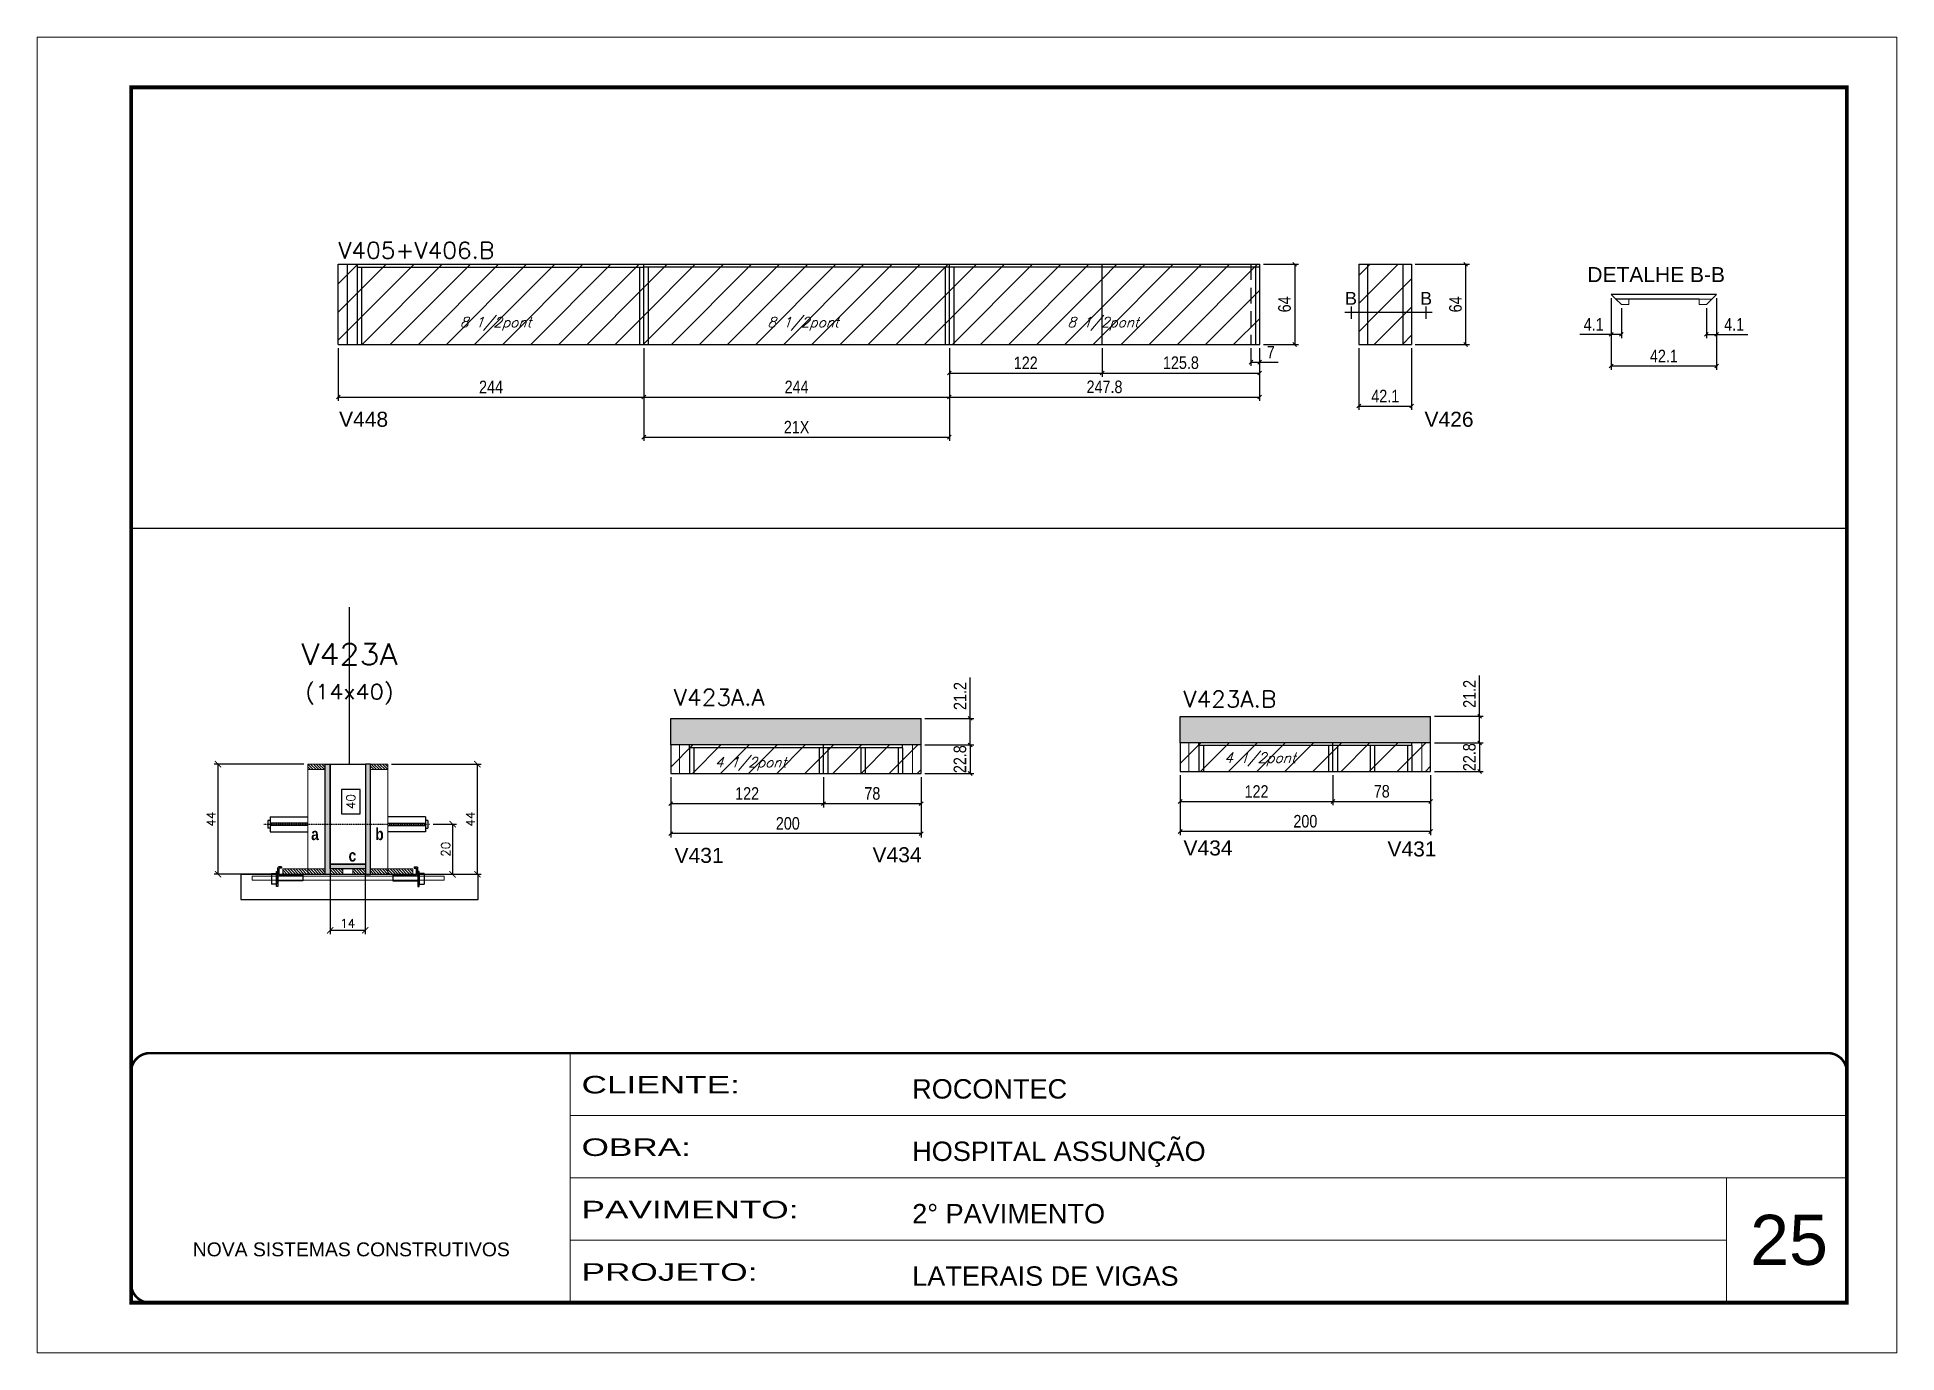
# Model space of a CAD drawing. Extents: x 137137 to 143418, y 10464 to 34486.
# Drawn here: x 137137 to 138622, y 26544 to 27594 of the extents above; entities that cross this region are included whole.
import ezdxf
from ezdxf.enums import TextEntityAlignment as Align

# ---------------------------------------------------------------- set-up
doc = ezdxf.new("R2010")
doc.units = 0
for name, pattern in [('CONTINUO', [0]), ('DASHED', [0.75, 0.5, -0.25]), ('HIDDEN', [0.375, 0.25, -0.125])]:
    doc.linetypes.add(name, pattern=pattern)
for name, color, linetype in [('5', 5, 'Continuous'), ('barrote', 251, 'Continuous'), ('COTA', 241, 'Continuous'), ('Cota Seção (2x)', 4, 'Continuous'), ('detalhes', 4, 'Continuous'), ('Painéis', 200, 'Continuous'), ('presilha', 1, 'Continuous'), ('Reaproveitamento', 251, 'Continuous'), ('SARR_2.2x7', 40, 'Continuous'), ('SARR_3.5x7', 81, 'Continuous'), ('TENSOR', 3, 'Continuous'), ('texto', 7, 'Continuous'), ('Texto de Titulo', 7, 'Continuous'), ('Texto Qtd Sarr', 242, 'Continuous')]:
    doc.layers.add(name, color=color, linetype=linetype)
for name, color, linetype, lineweight in [('CARIMBO', 255, 'Continuous', 9), ('CONCRETO', 251, 'Continuous', 25), ('Folhas', 255, 'Continuous', 9), ('Hachura', 251, 'Continuous', 9), ('Madeira', 126, 'Continuous', 18), ('Sarr 2.2x7', 40, 'Continuous', 9), ('SARRAFO DE PRESSAO', 251, 'DASHED', 9), ('SCO-___-LAJ', 2, 'Continuous', 0), ('Texto Seção', 7, 'Continuous', 15)]:
    doc.layers.add(name, color=color, linetype=linetype, lineweight=lineweight)
doc.styles.add('ARIAL', font='arial.ttf')
doc.styles.add('COTA TECNICA', font='techl___.ttf', dxfattribs={"height": 10})
doc.styles.add('REGUA-120', font='ROMANS.shx', dxfattribs={"height": 15})
doc.styles.add('Romans', font='romans.shx')
doc.styles.get("Standard").update_dxf_attribs({"font": 'arial.ttf'})
doc.styles.add('TECNICA', font='techb___.ttf', dxfattribs={"height": 10})
doc.styles.add('Tecnologia', font='')
doc.styles.get('Tecnologia').set_extended_font_data('Forgotten Futurist')
doc.dimstyles.new('Cota Seção (2x)', dxfattribs={"dimtxt": 7, "dimasz": 5, "dimexe": 3, "dimexo": 3, "dimgap": 2, "dimtad": 3, "dimdec": 1, "dimlfac": 0.5, "dimzin": 12, "dimdsep": 46, "dimtxsty": 'Romans', "dimblk": 'ARCHTICK', "dimcen": 0, "dimclrd": 4, "dimclre": 4, "dimclrt": 1, "dimadec": 1, "dimazin": 3, "dimtfac": 1, "dimtdec": 1, "dimtmove": 0, "dimatfit": 3, "dimldrblk": 'OBLIQUE', "dimfxl": 1, "dimtolj": 1, "dimtzin": 12, "dimarcsym": 0})
doc.dimstyles.new('Cota Seção interna', dxfattribs={"dimtxt": 7, "dimasz": 6, "dimexe": 0.18, "dimexo": 2, "dimgap": -4, "dimtad": 3, "dimdec": 1, "dimlfac": 0.5, "dimzin": 12, "dimdsep": 46, "dimtxsty": 'Romans', "dimblk": 'ARCHTICK', "dimcen": 0.09, "dimse1": 1, "dimse2": 1, "dimsd1": 1, "dimsd2": 1, "dimclrd": 180, "dimclre": 5, "dimclrt": 1, "dimadec": 0, "dimazin": 3, "dimtfac": 1, "dimtdec": 1, "dimtofl": 0, "dimtmove": 0, "dimatfit": 3, "dimldrblk": 'ARCHTICK', "dimfxl": 1, "dimtolj": 1, "dimtzin": 0, "dimarcsym": 0})
doc.dimstyles.new('PAINEL', dxfattribs={"dimtxt": 10, "dimasz": 3, "dimexe": 3, "dimexo": 3, "dimgap": 3, "dimtad": 1, "dimdec": 1, "dimzin": 12, "dimdsep": 46, "dimtxsty": 'COTA TECNICA', "dimblk1": 'OBLIQUE', "dimblk2": 'OBLIQUE', "dimsah": 1, "dimcen": 0.9, "dimclrd": 4, "dimclre": 4, "dimclrt": 240, "dimadec": 1, "dimazin": 3, "dimtfac": 1, "dimtdec": 1, "dimtmove": 0, "dimatfit": 3, "dimfxl": 1, "dimtolj": 1, "dimtzin": 12, "dimarcsym": 0})
pattern_1 = [(315, (160317.9558, 18696.541), (1.12253202, 1.12253202), [])]
pattern_2 = [(315, (160327.9558, 18696.541), (1.12253202, 1.12253202), [])]
pattern_3 = [(45, (-4768.5, -1148.575), (-11.2253202, 11.2253202), [])]
pattern_4 = [(50, (-4768.5, -1148.575), (5.46554007, -0.47817257), [0.5715, -6.2865]), (355, (-4768.5, -1148.575), (-1.05730264, 5.73170536), [0.4572, -5.02921753]), (100.4514447, (-4768.0445, -1148.615), (4.40823741, 5.25353256), [0.48570026, -5.34270734]), (46.1842, (-4768.5, -1147.051), (8.13237123, -1.26126984), [0.85725, -9.42975]), (96.6355576, (-4767.822, -1147.156), (7.122124, 7.42278374), [0.7285507, -8.01406824]), (351.184151, (-4768.5, -1147.051), (7.122124, 7.42278374), [0.685799, -7.54379196]), (21, (-4767.738, -1147.432), (4.54843174, -3.06795595), [0.5715, -6.2865]), (326, (-4767.738, -1147.432), (1.85406085, 5.52563898), [0.4572, -5.0292]), (71.451445, (-4767.359, -1147.688), (6.40249258, 2.45768307), [0.48570026, -5.34269813]), (37.5, (-4768.5, -1148.5751), (0.092658098, 2.536651166), [0, -4.96824, 0, -5.1054, 0, -5.04825]), (7.5, (-4768.5, -1148.575), (2.004589875, 3.005417245), [0, -2.91084, 0, -4.85394, 0, -1.92405]), (327.5, (-4770.1993, -1148.5751), (4.067717855, -0.17186232), [0, -1.905, 0, -5.9436, 0, -7.8867]), (317.5, (-4770.9613, -1148.575), (4.44387544, 0.76279473), [0, -2.4765, 0, -3.94716, 0, -5.6007])]

msp = doc.modelspace()

# ---------------------------------------------------------------- texts
at = {"layer": '5', "color": 7, "linetype": 'Continuous'}
msp.add_text('DETALHE B-B', height=12, rotation=359.99996, dxfattribs=at).set_placement((138375.18, 27398.87))
at = {"layer": '5', "linetype": 'Continuous'}
for s, p in [('V448', (137378.38, 27283.4)), ('V426', (138245.15, 27283.4)), ('V434', (138052.69, 26941.27)), ('V431', (137646.26, 26935.33)), ('V434', (137804.37, 26935.84)), ('V431', (138215.57, 26940.46))]:
    msp.add_text(s, height=12, rotation=0.00004, dxfattribs=at).set_placement(p)
at = {"layer": 'CARIMBO', "style": 'ARIAL'}
msp.add_text('25', height=40, dxfattribs=at).set_placement((138505.15, 26614.47))
at = {"layer": 'detalhes', "color": 0, "linetype": 'Continuous', "style": 'ARIAL'}
for p in [(138186.43, 27385.9), (138246.41, 27385.9)]:
    msp.add_text('B', height=10.22, dxfattribs=at).set_placement(p, align=Align.MIDDLE_CENTER)
at = {"layer": 'detalhes', "style": 'TECNICA'}
for s, p in [('a', (137356.03, 26953.52)), ('b', (137407.27, 26953.51)), ('c', (137385.94, 26936.42))]:
    msp.add_text(s, height=9.6, dxfattribs=at).set_placement(p)
at = {"layer": 'texto', "color": 2, "char_height": 8, "attachment_point": 5, "style": 'Romans'}
for s, insert in [('{\\Q19;\\C256;8 1/2pont}', (137503.35, 27365.54)), ('{\\Q19;\\C256;8 1/2pont}', (137748.92, 27365.54)), ('{\\Q19;\\C256;8 1/2pont}', (137988.46, 27365.54)), ('{\\Q19;\\C256;4 1/2pont}', (137706.99, 27014.32)), ('{\\Q19;\\C256;4 1/2pont}', (138113.81, 27017.97))]:
    msp.add_mtext(s, dxfattribs=dict(at, insert=insert))
at = {"layer": 'Texto Seção', "style": 'REGUA-120', "width": 1.05}
for s, p in [('V405+V406.B', (137377.72, 27417.7)), ('V423A.A', (137645.71, 27060.94)), ('V423A.B', (138052.53, 27059.59))]:
    msp.add_text(s, height=13, dxfattribs=at).set_placement(p)

# ---------------------------------------------------------------- blocks, each defined once
blk = doc.blocks.new('9999999999')
at = {"color": 30, "linetype": 'CONTINUO'}
for p, q in [((98564.6, 34230.2), (98564.6, 34429.4)), ((98564.6, 34379.6), (99584, 34379.6)), ((98564.6, 34329.8), (99488, 34329.8)), ((99584, 34329.8), (99488, 34329.8)), ((99488, 34329.8), (99488, 34230.2)), ((98564.6, 34280), (99488, 34280))]:
    blk.add_line(p, q, dxfattribs=at)
at = {"color": 30, "linetype": 'CONTINUO', "const_width": 2}
blk.add_lwpolyline([(99584, 34230.2), (99584, 34414.4, 0.414214), (99569, 34429.4), (98229, 34429.4, 0.414214), (98214, 34414.4), (98214, 34245.2, 0.414214), (98229, 34230.2), (99584, 34230.2)], format="xyb", dxfattribs=at)
at = {"layer": 'Folhas'}
blk.add_lwpolyline([(98139, 34190.2), (99624, 34190.2), (99624, 35240.2), (98139, 35240.2)], close=True, dxfattribs=at)
at = {"layer": 'Folhas', "color": 30, "const_width": 3}
blk.add_lwpolyline([(98214, 34230.2), (99584, 34230.2), (99584, 35200.2), (98214, 35200.2)], close=True, dxfattribs=at)
at = {"color": 7, "linetype": 'Continuous', "ltscale": 5, "style": 'ARIAL'}
for s, height, p in [('ROCONTEC', 15.48, (98837.7, 34393.1)), ('HOSPITAL ASSUNÇÃO', 15.483, (98837.7, 34343.3)), ('2° PAVIMENTO', 15.483, (98837.7, 34293.5)), ('NOVA SISTEMAS CONSTRUTIVOS', 11.059, (98263.2, 34267.2)), ('LATERAIS DE VIGAS', 15.483, (98837.7, 34243.7))]:
    blk.add_text(s, height=height, dxfattribs=at).set_placement(p)
at = {"layer": 'Folhas', "color": 7, "style": 'Tecnologia', "width": 1.5}
for s, p in [('CLIENTE:', (98573.7, 34397.2)), ('OBRA:', (98573.7, 34347.3)), ('PAVIMENTO:', (98573.7, 34297.5)), ('PROJETO:', (98573.7, 34247.7))]:
    blk.add_text(s, height=14, dxfattribs=at).set_placement(p)
blk = doc.blocks.new('_Oblique')
at = {"color": 0, "linetype": 'ByBlock', "lineweight": -2}
blk.add_line((-0.5, -0.5), (0.5, 0.5), dxfattribs=at)
blk = doc.blocks.new('*D519')
at = {"layer": 'COTA', "color": 4, "lineweight": -2, "ltscale": 25, "transparency": 16777216}
for p, q in [((137377.7, 27346.1), (137377.7, 27304.1)), ((137621.7, 27346.1), (137621.7, 27304.1)), ((137377.7, 27307.1), (137621.7, 27307.1))]:
    blk.add_line(p, q, dxfattribs=at)
at = {"layer": 'Defpoints', "color": 0, "ltscale": 25, "transparency": 16777216}
for p in [(137377.7, 27349.1), (137621.7, 27349.1), (137621.7, 27307.1)]:
    blk.add_point(p, dxfattribs=at)
at = {"layer": 'COTA', "color": 4, "lineweight": -2, "ltscale": 25, "transparency": 16777216, "xscale": 3, "yscale": 3, "zscale": 3, "rotation": 180}
blk.add_blockref('_Oblique', (137377.7, 27307.1), dxfattribs=at)
at = {"layer": 'COTA', "color": 4, "lineweight": -2, "ltscale": 25, "transparency": 16777216, "xscale": 3, "yscale": 3, "zscale": 3}
blk.add_blockref('_Oblique', (137621.7, 27307.1), dxfattribs=at)
at = {"layer": 'COTA', "color": 240, "ltscale": 25, "transparency": 16777216, "insert": (137499.7, 27315.2), "char_height": 10, "attachment_point": 5, "style": 'COTA TECNICA'}
blk.add_mtext('\\A1;244', dxfattribs=at)
blk = doc.blocks.new('*D520')
at = {"layer": 'COTA', "color": 4, "lineweight": -2, "ltscale": 25, "transparency": 16777216}
for p, q in [((138116.5, 27413.1), (138144.5, 27413.1)), ((138141.5, 27413.1), (138141.5, 27349.1)), ((138116.5, 27349.1), (138144.5, 27349.1))]:
    blk.add_line(p, q, dxfattribs=at)
at = {"layer": 'Defpoints', "color": 0, "ltscale": 25, "transparency": 16777216}
for p in [(138113.5, 27413.1), (138113.5, 27349.1), (138141.5, 27349.1)]:
    blk.add_point(p, dxfattribs=at)
at = {"layer": 'COTA', "color": 4, "lineweight": -2, "ltscale": 25, "transparency": 16777216, "xscale": 3, "yscale": 3, "zscale": 3}
for p, rotation in [((138141.5, 27413.1), 90), ((138141.5, 27349.1), 270)]:
    blk.add_blockref('_Oblique', p, dxfattribs=dict(at, rotation=rotation))
at = {"layer": 'COTA', "color": 240, "ltscale": 25, "transparency": 16777216, "insert": (138133.4, 27381.1), "char_height": 10, "attachment_point": 5, "rotation": 90, "style": 'COTA TECNICA'}
blk.add_mtext('\\A1;64', dxfattribs=at)
blk = doc.blocks.new('*D518')
at = {"layer": 'COTA', "color": 4, "lineweight": -2, "ltscale": 25, "transparency": 16777216}
for p, q in [((137865.7, 27346.1), (137865.7, 27304.1)), ((138113.5, 27346.1), (138113.5, 27304.1)), ((137865.7, 27307.1), (138113.5, 27307.1))]:
    blk.add_line(p, q, dxfattribs=at)
at = {"layer": 'Defpoints', "color": 0, "ltscale": 25, "transparency": 16777216}
for p in [(137865.7, 27349.1), (138113.5, 27349.1), (138113.5, 27307.1)]:
    blk.add_point(p, dxfattribs=at)
at = {"layer": 'COTA', "color": 4, "lineweight": -2, "ltscale": 25, "transparency": 16777216, "xscale": 3, "yscale": 3, "zscale": 3, "rotation": 180}
blk.add_blockref('_Oblique', (137865.7, 27307.1), dxfattribs=at)
at = {"layer": 'COTA', "color": 4, "lineweight": -2, "ltscale": 25, "transparency": 16777216, "xscale": 3, "yscale": 3, "zscale": 3}
blk.add_blockref('_Oblique', (138113.5, 27307.1), dxfattribs=at)
at = {"layer": 'COTA', "color": 240, "ltscale": 25, "transparency": 16777216, "insert": (137989.6, 27315.2), "char_height": 10, "attachment_point": 5, "style": 'COTA TECNICA'}
blk.add_mtext('\\A1;247.8', dxfattribs=at)
blk = doc.blocks.new('titulo1')
at = {"layer": 'Defpoints', "color": 252, "linetype": 'HIDDEN', "ltscale": 2}
blk.add_line((0, 0), (0, 125), dxfattribs=at)
at = {"layer": 'Defpoints', "style": 'Romans', "oblique": 15}
blk.add_attdef('FOLHA', text='', height=10, dxfattribs=at).set_placement((0, 15.6), align=Align.MIDDLE_CENTER)
at = {"layer": 'Texto Qtd Sarr', "color": 3, "style": 'Romans', "oblique": 15}
for tag, height, p in [('TITULO', 17, (0, 71.4)), ('SEÇÃO', 12, (0, 41.5))]:
    blk.add_attdef(tag, text='', height=height, dxfattribs=at).set_placement(p, align=Align.MIDDLE_CENTER)
blk = doc.blocks.new('_ArchTick')
at = {"color": 0, "linetype": 'ByBlock', "const_width": 0.15}
blk.add_lwpolyline([(-0.5, -0.5), (0.5, 0.5)], dxfattribs=at)
blk = doc.blocks.new('*D853')
at = {"layer": 'COTA', "color": 4, "lineweight": -2, "transparency": 16777216}
for p, q in [((137350.3, 27014.2), (137278.7, 27014.2)), ((137281.7, 26926.2), (137281.7, 27014.2)), ((137330.3, 26926.2), (137278.7, 26926.2))]:
    blk.add_line(p, q, dxfattribs=at)
at = {"layer": 'Defpoints', "color": 0, "transparency": 16777216}
for p in [(137281.7, 27014.2), (137353.3, 27014.2), (137333.3, 26926.2)]:
    blk.add_point(p, dxfattribs=at)
at = {"layer": 'COTA', "color": 4, "lineweight": -2, "transparency": 16777216, "xscale": 5, "yscale": 5, "zscale": 5}
for p, rotation in [((137281.7, 27014.2), 90), ((137281.7, 26926.2), 270)]:
    blk.add_blockref('_ArchTick', p, dxfattribs=dict(at, rotation=rotation))
at = {"layer": 'COTA', "color": 1, "transparency": 16777216, "insert": (137276.2, 26970.2), "char_height": 7, "attachment_point": 5, "rotation": 90, "style": 'Romans'}
blk.add_mtext('\\A1;44', dxfattribs=at)
blk = doc.blocks.new('*D854')
at = {"layer": 'COTA', "color": 4, "lineweight": -2, "transparency": 16777216}
for p, q in [((137420.3, 27014.2), (137491.8, 27014.2)), ((137488.8, 26926.2), (137488.8, 27014.2)), ((137440.3, 26926.2), (137491.8, 26926.2))]:
    blk.add_line(p, q, dxfattribs=at)
at = {"layer": 'Defpoints', "color": 0, "transparency": 16777216}
for p in [(137417.3, 27014.2), (137488.8, 27014.2), (137437.3, 26926.2)]:
    blk.add_point(p, dxfattribs=at)
at = {"layer": 'COTA', "color": 4, "lineweight": -2, "transparency": 16777216, "xscale": 5, "yscale": 5, "zscale": 5}
for p, rotation in [((137488.8, 27014.2), 90), ((137488.8, 26926.2), 270)]:
    blk.add_blockref('_ArchTick', p, dxfattribs=dict(at, rotation=rotation))
at = {"layer": 'COTA', "color": 1, "transparency": 16777216, "insert": (137483.3, 26970.2), "char_height": 7, "attachment_point": 5, "rotation": 90, "style": 'Romans'}
blk.add_mtext('\\A1;44', dxfattribs=at)
blk = doc.blocks.new('*D855')
at = {"layer": 'Cota Seção (2x)', "color": 180, "lineweight": -2, "transparency": 16777216}
for p, q in [((137395.3, 26993.9), (137380.3, 26993.9)), ((137380.3, 26993.9), (137380.3, 26974.5)), ((137395.3, 26974.5), (137395.3, 26993.9)), ((137380.3, 26974.5), (137395.3, 26974.5))]:
    blk.add_line(p, q, dxfattribs=at)
at = {"layer": 'Defpoints', "color": 0, "transparency": 16777216}
for p in [(137399.3, 27014.2), (137399.3, 27014.2), (137399.3, 26934.2)]:
    blk.add_point(p, dxfattribs=at)
at = {"layer": 'Cota Seção (2x)', "color": 1, "transparency": 16777216, "insert": (137387.8, 26984.2), "char_height": 7, "attachment_point": 5, "rotation": 90, "style": 'Romans'}
blk.add_mtext('\\A1;40', dxfattribs=at)
blk = doc.blocks.new('PRESILHA METÁLICA 1')
at = {"layer": 'presilha'}
for p, q in [((0, 13), (6, 13)), ((0, 13), (0, 0)), ((6, 0), (0, 0)), ((6, 15.5), (7.5, 15.5)), ((6, -2.5), (6, 15.5)), ((6, 13), (6, 0)), ((7.5, 10.6), (7.5, 19.9)), ((7.5, 15.5), (7.5, -2.5)), ((37.5, 4.1), (7.5, 4.1)), ((12, 21), (8.6, 21)), ((9, 11.6), (9, 18.9)), ((12, 19.5), (9.6, 19.5)), ((37.5, 11), (9.6, 11)), ((12, 21), (12, 19.5)), ((37.5, 11), (37.5, 4.1)), ((7.5, -2.5), (6, -2.5))]:
    blk.add_line(p, q, dxfattribs=at)
for centre, radius, start, end in [((8.6, 19.9), 1.14, 90, 180), ((9.6, 18.9), 0.57, 90, 180), ((9.6, 11.6), 0.57, 180, 270)]:
    blk.add_arc(centre, radius, start, end, dxfattribs=at)
blk = doc.blocks.new('*D856')
at = {"layer": 'COTA', "color": 4, "lineweight": -2, "transparency": 16777216}
for p, q in [((137371.3, 26927.6), (137371.3, 26878.5)), ((137399.3, 26927.6), (137399.3, 26878.5)), ((137371.3, 26881.5), (137399.3, 26881.5))]:
    blk.add_line(p, q, dxfattribs=at)
at = {"layer": 'Defpoints', "color": 0, "transparency": 16777216}
for p in [(137371.3, 26930.6), (137399.3, 26930.6), (137399.3, 26881.5)]:
    blk.add_point(p, dxfattribs=at)
at = {"layer": 'COTA', "color": 4, "lineweight": -2, "transparency": 16777216, "xscale": 5, "yscale": 5, "zscale": 5, "rotation": 180}
blk.add_blockref('_ArchTick', (137371.3, 26881.5), dxfattribs=at)
at = {"layer": 'COTA', "color": 4, "lineweight": -2, "transparency": 16777216, "xscale": 5, "yscale": 5, "zscale": 5}
blk.add_blockref('_ArchTick', (137399.3, 26881.5), dxfattribs=at)
at = {"layer": 'COTA', "color": 1, "transparency": 16777216, "insert": (137385.3, 26887), "char_height": 7, "attachment_point": 5, "style": 'Romans'}
blk.add_mtext('\\A1;14', dxfattribs=at)
blk = doc.blocks.new('*D857')
at = {"layer": 'COTA', "color": 4, "lineweight": -2, "transparency": 16777216}
for p, q in [((137453.5, 26966.2), (137472, 26966.2)), ((137469, 26966.2), (137469, 26926.2)), ((137453.5, 26926.2), (137472, 26926.2))]:
    blk.add_line(p, q, dxfattribs=at)
at = {"layer": 'Defpoints', "color": 0, "transparency": 16777216}
for p in [(137450.5, 26966.2), (137450.5, 26926.2), (137469, 26926.2)]:
    blk.add_point(p, dxfattribs=at)
at = {"layer": 'COTA', "color": 4, "lineweight": -2, "transparency": 16777216, "xscale": 5, "yscale": 5, "zscale": 5}
for p, rotation in [((137469, 26966.2), 90), ((137469, 26926.2), 270)]:
    blk.add_blockref('_ArchTick', p, dxfattribs=dict(at, rotation=rotation))
at = {"layer": 'COTA', "color": 1, "transparency": 16777216, "insert": (137463.5, 26946.2), "char_height": 7, "attachment_point": 5, "rotation": 90, "style": 'Romans'}
blk.add_mtext('\\A1;20', dxfattribs=at)
blk = doc.blocks.new('*D858')
at = {"layer": 'COTA', "color": 4, "linetype": 'ByBlock', "lineweight": -2, "transparency": 16777216}
for p, q in [((137643.2, 27003.7), (137643.2, 26955.7)), ((137843.2, 27003.7), (137843.2, 26955.7)), ((137843.2, 26958.7), (137643.2, 26958.7))]:
    blk.add_line(p, q, dxfattribs=at)
at = {"layer": 'Defpoints', "color": 0, "linetype": 'ByBlock', "transparency": 16777216}
for p in [(137643.2, 27006.7), (137843.2, 27006.7), (137643.2, 26958.7)]:
    blk.add_point(p, dxfattribs=at)
at = {"layer": 'COTA', "color": 4, "linetype": 'ByBlock', "lineweight": -2, "transparency": 16777216, "xscale": 3, "yscale": 3, "zscale": 3, "rotation": 180}
blk.add_blockref('_Oblique', (137643.2, 26958.7), dxfattribs=at)
at = {"layer": 'COTA', "color": 4, "linetype": 'ByBlock', "lineweight": -2, "transparency": 16777216, "xscale": 3, "yscale": 3, "zscale": 3}
blk.add_blockref('_Oblique', (137843.2, 26958.7), dxfattribs=at)
at = {"layer": 'COTA', "color": 240, "linetype": 'ByBlock', "transparency": 16777216, "insert": (137736.7, 26966.8), "char_height": 10, "attachment_point": 5, "style": 'COTA TECNICA'}
blk.add_mtext('\\A1;200', dxfattribs=at)
blk = doc.blocks.new('*D859')
at = {"layer": 'COTA', "color": 4, "linetype": 'ByBlock', "lineweight": -2, "transparency": 16777216}
for p, q in [((137846.2, 27029.5), (137885.3, 27029.5)), ((137882.3, 27029.5), (137882.3, 27006.7)), ((137846.2, 27006.7), (137885.3, 27006.7))]:
    blk.add_line(p, q, dxfattribs=at)
at = {"layer": 'Defpoints', "color": 0, "linetype": 'ByBlock', "transparency": 16777216}
for p in [(137843.2, 27029.5), (137843.2, 27006.7), (137882.3, 27006.7)]:
    blk.add_point(p, dxfattribs=at)
at = {"layer": 'COTA', "color": 4, "linetype": 'ByBlock', "lineweight": -2, "transparency": 16777216, "xscale": 3, "yscale": 3, "zscale": 3}
for p, rotation in [((137882.3, 27029.5), 90), ((137882.3, 27006.7), 270)]:
    blk.add_blockref('_Oblique', p, dxfattribs=dict(at, rotation=rotation))
at = {"layer": 'COTA', "color": 240, "linetype": 'ByBlock', "transparency": 16777216, "insert": (137874.2, 27018.1), "char_height": 10, "attachment_point": 5, "rotation": 90, "style": 'COTA TECNICA'}
blk.add_mtext('\\A1;22.8', dxfattribs=at)
blk = doc.blocks.new('*D860')
at = {"layer": 'COTA', "color": 4, "linetype": 'ByBlock', "lineweight": -2, "transparency": 16777216}
for p, q in [((137643.2, 27003.7), (137643.2, 26979.6)), ((137765.2, 27003.7), (137765.2, 26979.6)), ((137643.2, 26982.6), (137765.2, 26982.6))]:
    blk.add_line(p, q, dxfattribs=at)
at = {"layer": 'Defpoints', "color": 0, "linetype": 'ByBlock', "transparency": 16777216}
for p in [(137643.2, 27006.7), (137765.2, 27006.7), (137765.2, 26982.6)]:
    blk.add_point(p, dxfattribs=at)
at = {"layer": 'COTA', "color": 4, "linetype": 'ByBlock', "lineweight": -2, "transparency": 16777216, "xscale": 3, "yscale": 3, "zscale": 3, "rotation": 180}
blk.add_blockref('_Oblique', (137643.2, 26982.6), dxfattribs=at)
at = {"layer": 'COTA', "color": 4, "linetype": 'ByBlock', "lineweight": -2, "transparency": 16777216, "xscale": 3, "yscale": 3, "zscale": 3}
blk.add_blockref('_Oblique', (137765.2, 26982.6), dxfattribs=at)
at = {"layer": 'COTA', "color": 240, "linetype": 'ByBlock', "transparency": 16777216, "insert": (137704.2, 26990.7), "char_height": 10, "attachment_point": 5, "style": 'COTA TECNICA'}
blk.add_mtext('\\A1;122', dxfattribs=at)
blk = doc.blocks.new('*D861')
at = {"layer": 'COTA', "color": 4, "linetype": 'ByBlock', "lineweight": -2, "transparency": 16777216}
for p, q in [((137765.2, 27003.7), (137765.2, 26979.6)), ((137843.2, 27003.7), (137843.2, 26979.6)), ((137765.2, 26982.6), (137843.2, 26982.6))]:
    blk.add_line(p, q, dxfattribs=at)
at = {"layer": 'Defpoints', "color": 0, "linetype": 'ByBlock', "transparency": 16777216}
for p in [(137765.2, 27006.7), (137843.2, 27006.7), (137843.2, 26982.6)]:
    blk.add_point(p, dxfattribs=at)
at = {"layer": 'COTA', "color": 4, "linetype": 'ByBlock', "lineweight": -2, "transparency": 16777216, "xscale": 3, "yscale": 3, "zscale": 3, "rotation": 180}
blk.add_blockref('_Oblique', (137765.2, 26982.6), dxfattribs=at)
at = {"layer": 'COTA', "color": 4, "linetype": 'ByBlock', "lineweight": -2, "transparency": 16777216, "xscale": 3, "yscale": 3, "zscale": 3}
blk.add_blockref('_Oblique', (137843.2, 26982.6), dxfattribs=at)
at = {"layer": 'COTA', "color": 240, "linetype": 'ByBlock', "transparency": 16777216, "insert": (137804.2, 26990.7), "char_height": 10, "attachment_point": 5, "style": 'COTA TECNICA'}
blk.add_mtext('\\A1;78', dxfattribs=at)
blk = doc.blocks.new('*D862')
at = {"layer": 'COTA', "color": 4, "linetype": 'ByBlock', "lineweight": -2, "transparency": 16777216}
for p, q in [((138050, 27005.3), (138050, 26957.4)), ((138250, 27005.3), (138250, 26957.4)), ((138250, 26960.4), (138050, 26960.4))]:
    blk.add_line(p, q, dxfattribs=at)
at = {"layer": 'Defpoints', "color": 0, "linetype": 'ByBlock', "transparency": 16777216}
for p in [(138050, 27008.3), (138250, 27008.3), (138050, 26960.4)]:
    blk.add_point(p, dxfattribs=at)
at = {"layer": 'COTA', "color": 4, "linetype": 'ByBlock', "lineweight": -2, "transparency": 16777216, "xscale": 3, "yscale": 3, "zscale": 3, "rotation": 180}
blk.add_blockref('_Oblique', (138050, 26960.4), dxfattribs=at)
at = {"layer": 'COTA', "color": 4, "linetype": 'ByBlock', "lineweight": -2, "transparency": 16777216, "xscale": 3, "yscale": 3, "zscale": 3}
blk.add_blockref('_Oblique', (138250, 26960.4), dxfattribs=at)
at = {"layer": 'COTA', "color": 240, "linetype": 'ByBlock', "transparency": 16777216, "insert": (138150, 26968.5), "char_height": 10, "attachment_point": 5, "style": 'COTA TECNICA'}
blk.add_mtext('\\A1;200', dxfattribs=at)
blk = doc.blocks.new('*D863')
at = {"layer": 'COTA', "color": 4, "linetype": 'ByBlock', "lineweight": -2, "transparency": 16777216}
for p, q in [((138253, 27031.1), (138292.1, 27031.1)), ((138289.1, 27031.1), (138289.1, 27008.3)), ((138253, 27008.3), (138292.1, 27008.3))]:
    blk.add_line(p, q, dxfattribs=at)
at = {"layer": 'Defpoints', "color": 0, "linetype": 'ByBlock', "transparency": 16777216}
for p in [(138250, 27031.1), (138250, 27008.3), (138289.1, 27008.3)]:
    blk.add_point(p, dxfattribs=at)
at = {"layer": 'COTA', "color": 4, "linetype": 'ByBlock', "lineweight": -2, "transparency": 16777216, "xscale": 3, "yscale": 3, "zscale": 3}
for p, rotation in [((138289.1, 27031.1), 90), ((138289.1, 27008.3), 270)]:
    blk.add_blockref('_Oblique', p, dxfattribs=dict(at, rotation=rotation))
at = {"layer": 'COTA', "color": 240, "linetype": 'ByBlock', "transparency": 16777216, "insert": (138281, 27019.7), "char_height": 10, "attachment_point": 5, "rotation": 90, "style": 'COTA TECNICA'}
blk.add_mtext('\\A1;22.8', dxfattribs=at)
blk = doc.blocks.new('*D864')
at = {"layer": 'COTA', "color": 4, "linetype": 'ByBlock', "lineweight": -2, "transparency": 16777216}
for p, q in [((138050, 27005.3), (138050, 26981.3)), ((138172, 27005.3), (138172, 26981.3)), ((138050, 26984.3), (138172, 26984.3))]:
    blk.add_line(p, q, dxfattribs=at)
at = {"layer": 'Defpoints', "color": 0, "linetype": 'ByBlock', "transparency": 16777216}
for p in [(138050, 27008.3), (138172, 27008.3), (138172, 26984.3)]:
    blk.add_point(p, dxfattribs=at)
at = {"layer": 'COTA', "color": 4, "linetype": 'ByBlock', "lineweight": -2, "transparency": 16777216, "xscale": 3, "yscale": 3, "zscale": 3, "rotation": 180}
blk.add_blockref('_Oblique', (138050, 26984.3), dxfattribs=at)
at = {"layer": 'COTA', "color": 4, "linetype": 'ByBlock', "lineweight": -2, "transparency": 16777216, "xscale": 3, "yscale": 3, "zscale": 3}
blk.add_blockref('_Oblique', (138172, 26984.3), dxfattribs=at)
at = {"layer": 'COTA', "color": 240, "linetype": 'ByBlock', "transparency": 16777216, "insert": (138111, 26992.3), "char_height": 10, "attachment_point": 5, "style": 'COTA TECNICA'}
blk.add_mtext('\\A1;122', dxfattribs=at)
blk = doc.blocks.new('*D865')
at = {"layer": 'COTA', "color": 4, "linetype": 'ByBlock', "lineweight": -2, "transparency": 16777216}
for p, q in [((138172, 27005.3), (138172, 26981.3)), ((138250, 27005.3), (138250, 26981.3)), ((138172, 26984.3), (138250, 26984.3))]:
    blk.add_line(p, q, dxfattribs=at)
at = {"layer": 'Defpoints', "color": 0, "linetype": 'ByBlock', "transparency": 16777216}
for p in [(138172, 27008.3), (138250, 27008.3), (138250, 26984.3)]:
    blk.add_point(p, dxfattribs=at)
at = {"layer": 'COTA', "color": 4, "linetype": 'ByBlock', "lineweight": -2, "transparency": 16777216, "xscale": 3, "yscale": 3, "zscale": 3, "rotation": 180}
blk.add_blockref('_Oblique', (138172, 26984.3), dxfattribs=at)
at = {"layer": 'COTA', "color": 4, "linetype": 'ByBlock', "lineweight": -2, "transparency": 16777216, "xscale": 3, "yscale": 3, "zscale": 3}
blk.add_blockref('_Oblique', (138250, 26984.3), dxfattribs=at)
at = {"layer": 'COTA', "color": 240, "linetype": 'ByBlock', "transparency": 16777216, "insert": (138211, 26992.4), "char_height": 10, "attachment_point": 5, "style": 'COTA TECNICA'}
blk.add_mtext('\\A1;78', dxfattribs=at)
blk = doc.blocks.new('*D892')
at = {"layer": 'COTA', "color": 4, "lineweight": -2, "ltscale": 25, "transparency": 16777216}
for p, q in [((137621.7, 27346.1), (137621.7, 27304.1)), ((137865.7, 27346.1), (137865.7, 27304.1)), ((137621.7, 27307.1), (137865.7, 27307.1))]:
    blk.add_line(p, q, dxfattribs=at)
at = {"layer": 'Defpoints', "color": 0, "ltscale": 25, "transparency": 16777216}
for p in [(137621.7, 27349.1), (137865.7, 27349.1), (137865.7, 27307.1)]:
    blk.add_point(p, dxfattribs=at)
at = {"layer": 'COTA', "color": 4, "lineweight": -2, "ltscale": 25, "transparency": 16777216, "xscale": 3, "yscale": 3, "zscale": 3, "rotation": 180}
blk.add_blockref('_Oblique', (137621.7, 27307.1), dxfattribs=at)
at = {"layer": 'COTA', "color": 4, "lineweight": -2, "ltscale": 25, "transparency": 16777216, "xscale": 3, "yscale": 3, "zscale": 3}
blk.add_blockref('_Oblique', (137865.7, 27307.1), dxfattribs=at)
at = {"layer": 'COTA', "color": 240, "ltscale": 25, "transparency": 16777216, "insert": (137743.7, 27315.2), "char_height": 10, "attachment_point": 5, "style": 'COTA TECNICA'}
blk.add_mtext('\\A1;244', dxfattribs=at)
blk = doc.blocks.new('*D893')
at = {"layer": 'COTA', "color": 4, "lineweight": -2, "ltscale": 25, "transparency": 16777216}
for p, q in [((137621.7, 27346.1), (137621.7, 27272.1)), ((137865.7, 27346.1), (137865.7, 27272.1)), ((137621.7, 27275.1), (137865.7, 27275.1))]:
    blk.add_line(p, q, dxfattribs=at)
at = {"layer": 'Defpoints', "color": 0, "ltscale": 25, "transparency": 16777216}
for p in [(137621.7, 27349.1), (137865.7, 27349.1), (137865.7, 27275.1)]:
    blk.add_point(p, dxfattribs=at)
at = {"layer": 'COTA', "color": 4, "lineweight": -2, "ltscale": 25, "transparency": 16777216, "xscale": 3, "yscale": 3, "zscale": 3, "rotation": 180}
blk.add_blockref('_Oblique', (137621.7, 27275.1), dxfattribs=at)
at = {"layer": 'COTA', "color": 4, "lineweight": -2, "ltscale": 25, "transparency": 16777216, "xscale": 3, "yscale": 3, "zscale": 3}
blk.add_blockref('_Oblique', (137865.7, 27275.1), dxfattribs=at)
at = {"layer": 'COTA', "color": 240, "ltscale": 25, "transparency": 16777216, "insert": (137743.7, 27283.1), "char_height": 10, "attachment_point": 5, "style": 'COTA TECNICA'}
blk.add_mtext('\\A1;21X', dxfattribs=at)
blk = doc.blocks.new('*D894')
at = {"layer": 'COTA', "color": 4, "linetype": 'ByBlock', "lineweight": -2, "transparency": 16777216}
for p, q in [((138478.4, 27386), (138478.4, 27354.1)), ((138470.2, 27378), (138470.2, 27354.1)), ((138470.2, 27357.1), (138478.4, 27357.1)), ((138478.4, 27357.1), (138503.3, 27357.1))]:
    blk.add_line(p, q, dxfattribs=at)
at = {"layer": 'Defpoints', "color": 0, "linetype": 'ByBlock', "transparency": 16777216}
for p in [(138478.4, 27389), (138470.2, 27381), (138478.4, 27357.1)]:
    blk.add_point(p, dxfattribs=at)
at = {"layer": 'COTA', "color": 4, "linetype": 'ByBlock', "lineweight": -2, "transparency": 16777216, "xscale": 3, "yscale": 3, "zscale": 3, "rotation": 180}
blk.add_blockref('_Oblique', (138470.2, 27357.1), dxfattribs=at)
at = {"layer": 'COTA', "color": 4, "linetype": 'ByBlock', "lineweight": -2, "transparency": 16777216, "xscale": 3, "yscale": 3, "zscale": 3}
blk.add_blockref('_Oblique', (138478.4, 27357.1), dxfattribs=at)
at = {"layer": 'COTA', "color": 240, "linetype": 'ByBlock', "transparency": 16777216, "insert": (138492.4, 27365.1), "char_height": 10, "attachment_point": 5, "style": 'COTA TECNICA'}
blk.add_mtext('\\A1;4.1', dxfattribs=at)
blk = doc.blocks.new('*D895')
at = {"layer": 'COTA', "color": 4, "linetype": 'ByBlock', "lineweight": -2, "transparency": 16777216}
for p, q in [((138394.2, 27386), (138394.2, 27354.1)), ((138402.4, 27378), (138402.4, 27354.1)), ((138394.2, 27357.1), (138369.2, 27357.1)), ((138402.4, 27357.1), (138394.2, 27357.1))]:
    blk.add_line(p, q, dxfattribs=at)
at = {"layer": 'Defpoints', "color": 0, "linetype": 'ByBlock', "transparency": 16777216}
for p in [(138394.2, 27389), (138402.4, 27381), (138394.2, 27357.1)]:
    blk.add_point(p, dxfattribs=at)
at = {"layer": 'COTA', "color": 4, "linetype": 'ByBlock', "lineweight": -2, "transparency": 16777216, "xscale": 3, "yscale": 3, "zscale": 3, "rotation": 180}
blk.add_blockref('_Oblique', (138394.2, 27357.1), dxfattribs=at)
at = {"layer": 'COTA', "color": 4, "linetype": 'ByBlock', "lineweight": -2, "transparency": 16777216, "xscale": 3, "yscale": 3, "zscale": 3}
blk.add_blockref('_Oblique', (138402.4, 27357.1), dxfattribs=at)
at = {"layer": 'COTA', "color": 240, "linetype": 'ByBlock', "transparency": 16777216, "insert": (138380.2, 27365.1), "char_height": 10, "attachment_point": 5, "style": 'COTA TECNICA'}
blk.add_mtext('\\A1;4.1', dxfattribs=at)
blk = doc.blocks.new('*D896')
at = {"layer": 'COTA', "color": 4, "linetype": 'ByBlock', "lineweight": -2, "transparency": 16777216}
for p, q in [((138394.2, 27386), (138394.2, 27328.9)), ((138478.4, 27386), (138478.4, 27328.9)), ((138478.4, 27331.9), (138394.2, 27331.9))]:
    blk.add_line(p, q, dxfattribs=at)
at = {"layer": 'Defpoints', "color": 0, "linetype": 'ByBlock', "transparency": 16777216}
for p in [(138394.2, 27389), (138478.4, 27389), (138394.2, 27331.9)]:
    blk.add_point(p, dxfattribs=at)
at = {"layer": 'COTA', "color": 4, "linetype": 'ByBlock', "lineweight": -2, "transparency": 16777216, "xscale": 3, "yscale": 3, "zscale": 3, "rotation": 180}
blk.add_blockref('_Oblique', (138394.2, 27331.9), dxfattribs=at)
at = {"layer": 'COTA', "color": 4, "linetype": 'ByBlock', "lineweight": -2, "transparency": 16777216, "xscale": 3, "yscale": 3, "zscale": 3}
blk.add_blockref('_Oblique', (138478.4, 27331.9), dxfattribs=at)
at = {"layer": 'COTA', "color": 240, "linetype": 'ByBlock', "transparency": 16777216, "insert": (138436.3, 27339.9), "char_height": 10, "attachment_point": 5, "style": 'COTA TECNICA'}
blk.add_mtext('\\A1;42.1', dxfattribs=at)
blk = doc.blocks.new('*D897')
at = {"layer": 'COTA', "color": 4, "lineweight": -2, "ltscale": 25, "transparency": 16777216}
for p, q in [((138192.7, 27346.1), (138192.7, 27296.9)), ((138234.8, 27346.1), (138234.8, 27296.9)), ((138192.7, 27299.9), (138234.8, 27299.9))]:
    blk.add_line(p, q, dxfattribs=at)
at = {"layer": 'Defpoints', "color": 0, "ltscale": 25, "transparency": 16777216}
for p in [(138192.7, 27349.1), (138234.8, 27349.1), (138234.8, 27299.9)]:
    blk.add_point(p, dxfattribs=at)
at = {"layer": 'COTA', "color": 4, "lineweight": -2, "ltscale": 25, "transparency": 16777216, "xscale": 3, "yscale": 3, "zscale": 3, "rotation": 180}
blk.add_blockref('_Oblique', (138192.7, 27299.9), dxfattribs=at)
at = {"layer": 'COTA', "color": 4, "lineweight": -2, "ltscale": 25, "transparency": 16777216, "xscale": 3, "yscale": 3, "zscale": 3}
blk.add_blockref('_Oblique', (138234.8, 27299.9), dxfattribs=at)
at = {"layer": 'COTA', "color": 240, "ltscale": 25, "transparency": 16777216, "insert": (138213.8, 27307.9), "char_height": 10, "attachment_point": 5, "style": 'COTA TECNICA'}
blk.add_mtext('\\A1;42.1', dxfattribs=at)
blk = doc.blocks.new('*D898')
at = {"layer": 'COTA', "color": 4, "lineweight": -2, "ltscale": 25, "transparency": 16777216}
for p, q in [((138237.8, 27413.1), (138281, 27413.1)), ((138278, 27413.1), (138278, 27349.1)), ((138237.8, 27349.1), (138281, 27349.1))]:
    blk.add_line(p, q, dxfattribs=at)
at = {"layer": 'Defpoints', "color": 0, "ltscale": 25, "transparency": 16777216}
for p in [(138234.8, 27413.1), (138234.8, 27349.1), (138278, 27349.1)]:
    blk.add_point(p, dxfattribs=at)
at = {"layer": 'COTA', "color": 4, "lineweight": -2, "ltscale": 25, "transparency": 16777216, "xscale": 3, "yscale": 3, "zscale": 3}
for p, rotation in [((138278, 27413.1), 90), ((138278, 27349.1), 270)]:
    blk.add_blockref('_Oblique', p, dxfattribs=dict(at, rotation=rotation))
at = {"layer": 'COTA', "color": 240, "ltscale": 25, "transparency": 16777216, "insert": (138269.9, 27381.1), "char_height": 10, "attachment_point": 5, "rotation": 90, "style": 'COTA TECNICA'}
blk.add_mtext('\\A1;64', dxfattribs=at)
blk = doc.blocks.new('*D899')
at = {"layer": 'COTA', "color": 4, "lineweight": -2, "ltscale": 25, "transparency": 16777216}
for p, q in [((137865.7, 27346.1), (137865.7, 27323.3)), ((137987.7, 27346.1), (137987.7, 27323.3)), ((137865.7, 27326.3), (137987.7, 27326.3))]:
    blk.add_line(p, q, dxfattribs=at)
at = {"layer": 'Defpoints', "color": 0, "ltscale": 25, "transparency": 16777216}
for p in [(137865.7, 27349.1), (137987.7, 27349.1), (137987.7, 27326.3)]:
    blk.add_point(p, dxfattribs=at)
at = {"layer": 'COTA', "color": 4, "lineweight": -2, "ltscale": 25, "transparency": 16777216, "xscale": 3, "yscale": 3, "zscale": 3, "rotation": 180}
blk.add_blockref('_Oblique', (137865.7, 27326.3), dxfattribs=at)
at = {"layer": 'COTA', "color": 4, "lineweight": -2, "ltscale": 25, "transparency": 16777216, "xscale": 3, "yscale": 3, "zscale": 3}
blk.add_blockref('_Oblique', (137987.7, 27326.3), dxfattribs=at)
at = {"layer": 'COTA', "color": 240, "ltscale": 25, "transparency": 16777216, "insert": (137926.7, 27334.4), "char_height": 10, "attachment_point": 5, "style": 'COTA TECNICA'}
blk.add_mtext('\\A1;122', dxfattribs=at)
blk = doc.blocks.new('*D900')
at = {"layer": 'COTA', "color": 4, "lineweight": -2, "ltscale": 25, "transparency": 16777216}
for p, q in [((137987.7, 27346.1), (137987.7, 27323.3)), ((138113.5, 27346.1), (138113.5, 27323.3)), ((137987.7, 27326.3), (138113.5, 27326.3))]:
    blk.add_line(p, q, dxfattribs=at)
at = {"layer": 'Defpoints', "color": 0, "ltscale": 25, "transparency": 16777216}
for p in [(137987.7, 27349.1), (138113.5, 27349.1), (138113.5, 27326.3)]:
    blk.add_point(p, dxfattribs=at)
at = {"layer": 'COTA', "color": 4, "lineweight": -2, "ltscale": 25, "transparency": 16777216, "xscale": 3, "yscale": 3, "zscale": 3, "rotation": 180}
blk.add_blockref('_Oblique', (137987.7, 27326.3), dxfattribs=at)
at = {"layer": 'COTA', "color": 4, "lineweight": -2, "ltscale": 25, "transparency": 16777216, "xscale": 3, "yscale": 3, "zscale": 3}
blk.add_blockref('_Oblique', (138113.5, 27326.3), dxfattribs=at)
at = {"layer": 'COTA', "color": 240, "ltscale": 25, "transparency": 16777216, "insert": (138050.6, 27334.5), "char_height": 10, "attachment_point": 5, "style": 'COTA TECNICA'}
blk.add_mtext('\\A1;125.8', dxfattribs=at)
blk = doc.blocks.new('*D901')
at = {"layer": 'COTA', "color": 4, "lineweight": -2, "ltscale": 25, "transparency": 16777216}
for p, q in [((138106.5, 27346.1), (138106.5, 27332)), ((138113.5, 27346.1), (138113.5, 27332)), ((138106.5, 27335), (138113.5, 27335)), ((138113.5, 27335), (138128.3, 27335))]:
    blk.add_line(p, q, dxfattribs=at)
at = {"layer": 'Defpoints', "color": 0, "ltscale": 25, "transparency": 16777216}
for p in [(138106.5, 27349.1), (138113.5, 27349.1), (138113.5, 27335)]:
    blk.add_point(p, dxfattribs=at)
at = {"layer": 'COTA', "color": 4, "lineweight": -2, "ltscale": 25, "transparency": 16777216, "xscale": 3, "yscale": 3, "zscale": 3, "rotation": 180}
blk.add_blockref('_Oblique', (138106.5, 27335), dxfattribs=at)
at = {"layer": 'COTA', "color": 4, "lineweight": -2, "ltscale": 25, "transparency": 16777216, "xscale": 3, "yscale": 3, "zscale": 3}
blk.add_blockref('_Oblique', (138113.5, 27335), dxfattribs=at)
at = {"layer": 'COTA', "color": 240, "ltscale": 25, "transparency": 16777216, "insert": (138122.4, 27343), "char_height": 10, "attachment_point": 5, "style": 'COTA TECNICA'}
blk.add_mtext('\\A1;7', dxfattribs=at)
blk = doc.blocks.new('*D1064')
at = {"layer": 'COTA', "color": 4, "lineweight": -2, "ltscale": 25, "transparency": 16777216}
for p, q in [((138289.1, 27052.3), (138289.1, 27085)), ((138253, 27052.3), (138292.1, 27052.3)), ((138289.1, 27031.1), (138289.1, 27052.3)), ((138253, 27031.1), (138292.1, 27031.1))]:
    blk.add_line(p, q, dxfattribs=at)
at = {"layer": 'Defpoints', "color": 0, "ltscale": 25, "transparency": 16777216}
for p in [(138250, 27052.3), (138289.1, 27052.3), (138250, 27031.1)]:
    blk.add_point(p, dxfattribs=at)
at = {"layer": 'COTA', "color": 4, "lineweight": -2, "ltscale": 25, "transparency": 16777216, "xscale": 3, "yscale": 3, "zscale": 3}
for p, rotation in [((138289.1, 27052.3), 90), ((138289.1, 27031.1), 270)]:
    blk.add_blockref('_Oblique', p, dxfattribs=dict(at, rotation=rotation))
at = {"layer": 'COTA', "color": 240, "ltscale": 25, "transparency": 16777216, "insert": (138281, 27070.2), "char_height": 10, "attachment_point": 5, "rotation": 90, "style": 'COTA TECNICA'}
blk.add_mtext('\\A1;21.2', dxfattribs=at)
blk = doc.blocks.new('*D1065')
at = {"layer": 'COTA', "color": 4, "lineweight": -2, "ltscale": 25, "transparency": 16777216}
for p, q in [((137882.3, 27050.7), (137882.3, 27083.4)), ((137846.2, 27050.7), (137885.3, 27050.7)), ((137882.3, 27029.5), (137882.3, 27050.7)), ((137846.2, 27029.5), (137885.3, 27029.5))]:
    blk.add_line(p, q, dxfattribs=at)
at = {"layer": 'Defpoints', "color": 0, "ltscale": 25, "transparency": 16777216}
for p in [(137843.2, 27050.7), (137882.3, 27050.7), (137843.2, 27029.5)]:
    blk.add_point(p, dxfattribs=at)
at = {"layer": 'COTA', "color": 4, "lineweight": -2, "ltscale": 25, "transparency": 16777216, "xscale": 3, "yscale": 3, "zscale": 3}
for p, rotation in [((137882.3, 27050.7), 90), ((137882.3, 27029.5), 270)]:
    blk.add_blockref('_Oblique', p, dxfattribs=dict(at, rotation=rotation))
at = {"layer": 'COTA', "color": 240, "ltscale": 25, "transparency": 16777216, "insert": (137874.2, 27068.5), "char_height": 10, "attachment_point": 5, "rotation": 90, "style": 'COTA TECNICA'}
blk.add_mtext('\\A1;21.2', dxfattribs=at)

# ---------------------------------------------------------------- dimensions: what is measured, and where the dimension line sits
at = {"layer": 'COTA', "ltscale": 25}
for base, p1, p2, picture, middle in [((138141.53, 27349.09), (138113.54, 27413.09), (138113.54, 27349.09), '*D520', (138133.43, 27381.09)), ((138278.04, 27349.09), (138234.82, 27413.09), (138234.82, 27349.09), '*D898', (138269.94, 27381.09)), ((137882.28, 27050.65), (137843.21, 27029.45), (137843.21, 27050.65), '*D1065', (137874.22, 27068.52)), ((138289.1, 27052.29), (138250.03, 27031.09), (138250.03, 27052.29), '*D1064', (138281.04, 27070.16))]:
    dim = msp.add_linear_dim(base=base, p1=p1, p2=p2, angle=90, dimstyle='PAINEL', dxfattribs=at)
    dim.commit()
    dim.dimension.update_dxf_attribs({"geometry": picture, "text_midpoint": middle})
at = {"layer": 'COTA', "linetype": 'ByBlock'}
for base, p1, p2, picture, middle in [((138394.18, 27357.06), (138402.38, 27380.96), (138394.18, 27388.96), '*D895', (138380.22, 27365.13)), ((138478.38, 27357.06), (138470.19, 27380.96), (138478.38, 27388.96), '*D894', (138492.35, 27365.13))]:
    dim = msp.add_linear_dim(base=base, p1=p1, p2=p2, dimstyle='PAINEL', override={"dimlfac": 0.5}, dxfattribs=at)
    dim.commit()
    dim.dimension.update_dxf_attribs({"geometry": picture, "text_midpoint": middle})
dim = msp.add_linear_dim(base=(138394.18, 27331.85), p1=(138478.38, 27388.96), p2=(138394.18, 27388.96), dimstyle='PAINEL', override={"dimlfac": 0.5}, dxfattribs=at)
dim.commit()
dim.dimension.update_dxf_attribs({"geometry": '*D896', "text_midpoint": (138436.28, 27331.85), "dimtype": 160})
at = {"layer": 'COTA', "ltscale": 25}
for base, p1, p2, picture, middle in [((137621.74, 27307.12), (137377.74, 27349.09), (137621.74, 27349.09), '*D519', (137499.74, 27315.19)), ((137865.74, 27307.12), (137621.74, 27349.09), (137865.74, 27349.09), '*D892', (137743.74, 27315.19)), ((138113.54, 27307.12), (137865.74, 27349.09), (138113.54, 27349.09), '*D518', (137989.64, 27315.21)), ((137987.74, 27326.34), (137865.74, 27349.09), (137987.74, 27349.09), '*D899', (137926.74, 27334.39)), ((138113.54, 27334.97), (138106.54, 27349.09), (138113.54, 27349.09), '*D901', (138122.41, 27343.04)), ((138234.82, 27299.86), (138192.72, 27349.09), (138234.82, 27349.09), '*D897', (138213.77, 27307.93))]:
    dim = msp.add_linear_dim(base=base, p1=p1, p2=p2, dimstyle='PAINEL', dxfattribs=at)
    dim.commit()
    dim.dimension.update_dxf_attribs({"geometry": picture, "text_midpoint": middle})
dim = msp.add_linear_dim(base=(137865.74, 27275.05), p1=(137621.74, 27349.09), p2=(137865.74, 27349.09), text='21X', dimstyle='PAINEL', dxfattribs=at)
dim.commit()
dim.dimension.update_dxf_attribs({"geometry": '*D893', "text_midpoint": (137743.74, 27283.11)})
dim = msp.add_linear_dim(base=(138113.54, 27326.34), p1=(137987.74, 27349.09), p2=(138113.54, 27349.09), dimstyle='PAINEL', override={"dimtmove": 1}, dxfattribs=at)
dim.commit()
dim.dimension.update_dxf_attribs({"geometry": '*D900', "text_midpoint": (138050.64, 27334.47)})
at = {"layer": 'COTA', "linetype": 'ByBlock'}
for base, p1, p2, picture, middle in [((137882.28, 27006.65), (137843.21, 27029.45), (137843.21, 27006.65), '*D859', (137882.28, 27018.05)), ((138289.1, 27008.29), (138250.03, 27031.09), (138250.03, 27008.29), '*D863', (138289.1, 27019.69))]:
    dim = msp.add_linear_dim(base=base, p1=p1, p2=p2, angle=90, dimstyle='PAINEL', dxfattribs=at)
    dim.commit()
    dim.dimension.update_dxf_attribs({"geometry": picture, "text_midpoint": middle, "dimtype": 160})
at = {"layer": 'COTA'}
for base, p1, p2, picture, middle in [((137281.69, 27014.18), (137333.34, 26926.18), (137353.34, 27014.18), '*D853', (137276.19, 26970.18)), ((137488.81, 27014.18), (137437.34, 26926.18), (137417.33, 27014.18), '*D854', (137483.31, 26970.18)), ((137469.02, 26926.18), (137450.47, 26966.15), (137450.47, 26926.18), '*D857', (137463.52, 26946.17))]:
    dim = msp.add_linear_dim(base=base, p1=p1, p2=p2, angle=90, dimstyle='Cota Seção (2x)', dxfattribs=at)
    dim.commit()
    dim.dimension.update_dxf_attribs({"geometry": picture, "text_midpoint": middle})
at = {"layer": 'COTA', "linetype": 'ByBlock'}
for base, p1, p2, picture, middle in [((137643.21, 26958.75), (137843.21, 27006.65), (137643.21, 27006.65), '*D858', (137736.71, 26958.75)), ((138050.03, 26960.39), (138250.03, 27008.29), (138050.03, 27008.29), '*D862', (138150.03, 26960.39))]:
    dim = msp.add_linear_dim(base=base, p1=p1, p2=p2, dimstyle='PAINEL', dxfattribs=at)
    dim.commit()
    dim.dimension.update_dxf_attribs({"geometry": picture, "text_midpoint": middle, "dimtype": 160})
for base, p1, p2, picture, middle in [((137765.21, 26982.65), (137643.21, 27006.65), (137765.21, 27006.65), '*D860', (137704.21, 26990.71)), ((137843.21, 26982.65), (137765.21, 27006.65), (137843.21, 27006.65), '*D861', (137804.21, 26990.74)), ((138172.03, 26984.29), (138050.03, 27008.29), (138172.03, 27008.29), '*D864', (138111.03, 26992.35)), ((138250.03, 26984.29), (138172.03, 27008.29), (138250.03, 27008.29), '*D865', (138211.03, 26992.38))]:
    dim = msp.add_linear_dim(base=base, p1=p1, p2=p2, dimstyle='PAINEL', dxfattribs=at)
    dim.commit()
    dim.dimension.update_dxf_attribs({"geometry": picture, "text_midpoint": middle})
at = {"layer": 'COTA'}
dim = msp.add_linear_dim(base=(137399.34, 26881.46), p1=(137371.34, 26930.58), p2=(137399.34, 26930.58), dimstyle='Cota Seção (2x)', dxfattribs=at)
dim.commit()
dim.dimension.update_dxf_attribs({"geometry": '*D856', "text_midpoint": (137385.34, 26886.96)})
at = {"layer": 'Cota Seção (2x)'}
dim = msp.add_linear_dim(base=(137399.34, 27014.18), p1=(137399.34, 26934.18), p2=(137399.33, 27014.18), angle=90, dimstyle='Cota Seção interna', dxfattribs=at)
dim.commit()
dim.dimension.update_dxf_attribs({"geometry": '*D855', "text_midpoint": (137399.34, 26984.18), "dimtype": 160})

# ---------------------------------------------------------------- hatches: boundary and pattern name
at = {"layer": 'COTA', "linetype": 'ByBlock'}
h = msp.add_hatch(dxfattribs=at)
h.set_pattern_fill('AR-CONC', color=256, scale=0.03)
h.set_pattern_definition(pattern_4)
h.paths.add_polyline_path([(137843.21, 27029.45), (137843.21, 27050.65), (137643.21, 27050.65), (137643.21, 27029.45)])
h = msp.add_hatch(dxfattribs=at)
h.set_pattern_fill('AR-CONC', color=256, scale=0.03)
h.set_pattern_definition(pattern_4)
h.paths.add_polyline_path([(138050.03, 27052.29), (138050.03, 27031.09), (138250.03, 27031.09), (138250.03, 27052.29)])
at = {"layer": 'Hachura'}
h = msp.add_hatch(dxfattribs=at)
h.set_pattern_fill('ANSI31', color=256, scale=0.5, angle=270, style=0)
h.set_pattern_definition([(315, (160327.9558, 18706.541), (1.12253202, 1.12253202), [])])
h.paths.add_polyline_path([(137367.34, 27009.78), (137367.34, 27014.18), (137353.34, 27014.18), (137353.34, 27009.78)])
h = msp.add_hatch(color=256, dxfattribs=at)
h.dxf.hatch_style = 1
h.paths.add_polyline_path([(137367.34, 27014.18), (137371.34, 27014.18), (137371.34, 26926.18), (137367.34, 26926.18)])
h = msp.add_hatch(color=256, dxfattribs=at)
h.dxf.hatch_style = 1
h.paths.add_polyline_path([(137403.33, 27014.18), (137399.33, 27014.18), (137399.34, 26926.18), (137403.34, 26926.18)])
h = msp.add_hatch(dxfattribs=at)
h.set_pattern_fill('ANSI31', color=256, scale=0.5, angle=270, style=0)
h.set_pattern_definition([(315, (160317.9655, 18706.541), (1.12253202, 1.12253202), [])])
h.paths.add_polyline_path([(137403.33, 27009.78), (137403.33, 27014.18), (137417.33, 27014.18), (137417.33, 27009.78)])
h = msp.add_hatch(dxfattribs=at)
h.set_pattern_fill('ANSI31', color=256, scale=0.5, angle=270, style=0)
h.set_pattern_definition(pattern_2)
h.paths.add_polyline_path([(137333.34, 26926.18), (137333.34, 26930.58), (137353.34, 26930.58), (137353.34, 26926.18)])
h = msp.add_hatch(dxfattribs=at)
h.set_pattern_fill('ANSI31', color=256, scale=0.5, angle=270, style=0)
h.set_pattern_definition([(315, (160327.9558, 18622.941), (1.12253202, 1.12253202), [])])
h.paths.add_polyline_path([(137367.34, 26926.18), (137367.34, 26930.58), (137353.34, 26930.58), (137353.34, 26926.18)])
h = msp.add_hatch(color=256, dxfattribs=at)
h.dxf.hatch_style = 1
h.paths.add_polyline_path([(137371.34, 26930.58), (137371.34, 26934.18), (137399.34, 26934.18), (137399.34, 26930.58)])
h = msp.add_hatch(dxfattribs=at)
h.set_pattern_fill('ANSI31', color=256, scale=0.5, angle=270, style=0)
h.set_pattern_definition(pattern_2)
h.paths.add_polyline_path([(137371.34, 26926.18), (137371.34, 26930.58), (137381.34, 26930.58), (137381.34, 26926.18)])
h = msp.add_hatch(dxfattribs=at)
h.set_pattern_fill('ANSI31', color=256, scale=0.5, angle=270, style=0)
h.set_pattern_definition(pattern_1)
h.paths.add_polyline_path([(137399.34, 26926.18), (137399.34, 26930.58), (137389.34, 26930.58), (137389.34, 26926.18)])
h = msp.add_hatch(dxfattribs=at)
h.set_pattern_fill('ANSI31', color=256, scale=0.5, angle=270, style=0)
h.set_pattern_definition([(315, (160317.9558, 18622.941), (1.12253202, 1.12253202), [])])
h.paths.add_polyline_path([(137403.34, 26926.18), (137403.34, 26930.58), (137417.34, 26930.58), (137417.34, 26926.18)])
h = msp.add_hatch(dxfattribs=at)
h.set_pattern_fill('ANSI31', color=256, scale=0.5, angle=270, style=0)
h.set_pattern_definition(pattern_1)
h.paths.add_polyline_path([(137437.34, 26926.18), (137437.34, 26930.58), (137417.34, 26930.58), (137417.34, 26926.18)])
at = {"layer": 'Reaproveitamento', "ltscale": 25}
h = msp.add_hatch(dxfattribs=at)
h.set_pattern_fill('ANSI31', color=256, scale=5)
h.set_pattern_definition(pattern_3)
h.paths.add_polyline_path([(137621.74, 27349.09), (137621.74, 27413.09), (137377.74, 27413.09), (137377.74, 27349.09)])
h = msp.add_hatch(dxfattribs=at)
h.set_pattern_fill('ANSI31', color=256, scale=5)
h.set_pattern_definition(pattern_3)
h.paths.add_polyline_path([(137865.74, 27413.09), (137621.74, 27413.09), (137621.74, 27349.09), (137865.74, 27349.09)])
h = msp.add_hatch(dxfattribs=at)
h.set_pattern_fill('ANSI31', color=256, scale=5)
h.set_pattern_definition(pattern_3)
h.paths.add_polyline_path([(137987.74, 27349.09), (137987.74, 27413.09), (137865.74, 27413.09), (137865.74, 27349.09)])
h.paths.add_polyline_path([(137952.1, 27357.55), (138019.71, 27357.55), (138025.21, 27373.53), (137957.6, 27373.53)], flags=9)
h = msp.add_hatch(dxfattribs=at)
h.set_pattern_fill('ANSI31', color=256, scale=5)
h.set_pattern_definition(pattern_3)
h.paths.add_polyline_path([(138113.54, 27413.09), (137987.74, 27413.09), (137987.74, 27349.09), (138113.54, 27349.09)])
h = msp.add_hatch(dxfattribs=at)
h.set_pattern_fill('ANSI31', color=256, scale=5)
h.set_pattern_definition(pattern_3)
h.paths.add_polyline_path([(138192.72, 27413.09), (138192.72, 27374.49), (138234.82, 27374.49), (138234.82, 27413.09)])
h = msp.add_hatch(dxfattribs=at)
h.set_pattern_fill('ANSI31', color=256, scale=5)
h.set_pattern_definition(pattern_3)
h.paths.add_polyline_path([(138192.72, 27349.09), (138234.82, 27349.09), (138234.82, 27374.49), (138192.72, 27374.49)])
h = msp.add_hatch(dxfattribs=at)
h.set_pattern_fill('ANSI31', color=256, scale=5)
h.set_pattern_definition(pattern_3)
h.paths.add_polyline_path([(137765.21, 27029.45), (137643.21, 27029.45), (137643.21, 27006.65), (137765.21, 27006.65)])
h = msp.add_hatch(dxfattribs=at)
h.set_pattern_fill('ANSI31', color=256, scale=5)
h.set_pattern_definition(pattern_3)
h.paths.add_polyline_path([(137843.21, 27029.45), (137765.21, 27029.45), (137765.21, 27006.65), (137843.21, 27006.65)])
h = msp.add_hatch(dxfattribs=at)
h.set_pattern_fill('ANSI31', color=256, scale=5)
h.set_pattern_definition(pattern_3)
h.paths.add_polyline_path([(138172.03, 27031.09), (138050.03, 27031.09), (138050.03, 27008.29), (138172.03, 27008.29)])
h.paths.add_polyline_path([(138077.25, 27009.98), (138144.87, 27009.98), (138150.37, 27025.95), (138082.75, 27025.95)], flags=24)
h = msp.add_hatch(dxfattribs=at)
h.set_pattern_fill('ANSI31', color=256, scale=5)
h.set_pattern_definition(pattern_3)
h.paths.add_polyline_path([(138250.03, 27031.09), (138172.03, 27031.09), (138172.03, 27008.29), (138250.03, 27008.29)])

# ---------------------------------------------------------------- linework, layer by layer
at = {"ltscale": 3}
for p, q in [((137321.34, 26969.15), (137321.34, 26963.15)), ((137323.34, 26969.15), (137321.34, 26969.15)), ((137323.34, 26972.15), (137323.34, 26960.15)), ((137323.34, 26972.15), (137353.34, 26972.15)), ((137447.33, 26972.15), (137417.33, 26972.15)), ((137447.33, 26972.15), (137447.33, 26960.15)), ((137449.33, 26969.15), (137447.33, 26969.15)), ((137449.33, 26969.15), (137449.33, 26963.15)), ((137323.34, 26963.15), (137321.34, 26963.15)), ((137353.34, 26967.15), (137323.34, 26967.15)), ((137353.34, 26965.15), (137323.34, 26965.15)), ((137323.34, 26960.15), (137353.34, 26960.15)), ((137417.33, 26967.15), (137447.33, 26967.15)), ((137417.33, 26965.15), (137447.33, 26965.15)), ((137447.33, 26960.15), (137417.33, 26960.15)), ((137447.33, 26963.15), (137449.33, 26963.15))]:
    msp.add_line(p, q, dxfattribs=at)
at = {"layer": 'barrote'}
msp.add_lwpolyline([(137299.88, 26906.18), (137489.46, 26906.18), (137489.46, 26926.18), (137299.88, 26926.18)], close=True, dxfattribs=at)
at = {"layer": 'CONCRETO'}
msp.add_lwpolyline([(137371.34, 27014.18), (137371.34, 27014.18), (137371.34, 27014.18), (137371.34, 27014.18), (137399.34, 27014.18), (137399.34, 27014.18), (137399.34, 27014.18), (137399.34, 26934.18), (137371.34, 26934.18), (137371.34, 27014.18)], close=True, dxfattribs=at)
at = {"layer": 'COTA', "linetype": 'ByBlock'}
for p, q in [((137212.29, 27202.58), (138582.29, 27202.58)), ((137643.21, 27029.45), (137643.21, 27050.65)), ((137643.21, 27050.65), (137843.21, 27050.65)), ((137843.21, 27029.45), (137843.21, 27050.65)), ((138050.03, 27031.09), (138050.03, 27052.29)), ((138050.03, 27052.29), (138250.03, 27052.29)), ((138250.03, 27031.09), (138250.03, 27052.29))]:
    msp.add_line(p, q, dxfattribs=at)
at = {"layer": 'detalhes'}
for p, q in [((138251.22, 27374.49), (138181.63, 27374.49)), ((138186.63, 27379.49), (138186.63, 27369.49)), ((138246.22, 27379.49), (138246.22, 27369.49))]:
    msp.add_line(p, q, dxfattribs=at)
at = {"layer": 'Madeira'}
for points in [[(137367.34, 27009.78), (137367.34, 27014.18), (137353.34, 27014.18), (137353.34, 27009.78)], [(137367.34, 27014.18), (137353.34, 27014.18), (137353.34, 26926.18), (137367.34, 26926.18)], [(137403.33, 27009.78), (137403.33, 27014.18), (137417.33, 27014.18), (137417.33, 27009.78)], [(137403.33, 27014.18), (137417.33, 27014.18), (137417.34, 26926.18), (137403.34, 26926.18)], [(137333.34, 26926.18), (137333.34, 26930.58), (137353.34, 26930.58), (137353.34, 26926.18)], [(137367.34, 26926.18), (137367.34, 26930.58), (137353.34, 26930.58), (137353.34, 26926.18)], [(137371.34, 26926.18), (137371.34, 26930.58), (137381.34, 26930.58), (137381.34, 26926.18)], [(137399.34, 26926.18), (137399.34, 26930.58), (137389.34, 26930.58), (137389.34, 26926.18)], [(137403.34, 26926.18), (137403.34, 26930.58), (137417.34, 26930.58), (137417.34, 26926.18)], [(137437.34, 26926.18), (137437.34, 26930.58), (137417.34, 26930.58), (137417.34, 26926.18)]]:
    msp.add_lwpolyline(points, close=True, dxfattribs=at)
at = {"layer": 'Painéis'}
for p, q in [((137377.74, 27413.09), (138113.54, 27413.09)), ((138394.18, 27388.96), (138397.87, 27385.36)), ((138478.38, 27388.96), (138394.18, 27388.96)), ((138478.38, 27388.96), (138474.29, 27384.96)), ((137377.74, 27349.09), (138113.54, 27349.09))]:
    msp.add_line(p, q, dxfattribs=at)
at = {"layer": 'Painéis', "ltscale": 25}
for p, q in [((137377.74, 27349.09), (137377.74, 27413.09)), ((137621.74, 27349.09), (137621.74, 27413.09)), ((137865.74, 27349.09), (137865.74, 27413.09)), ((137987.74, 27349.09), (137987.74, 27413.09)), ((138113.54, 27349.09), (138113.54, 27413.09)), ((138192.72, 27413.09), (138234.82, 27413.09)), ((138192.72, 27413.09), (138192.72, 27349.09)), ((138234.82, 27413.09), (138234.82, 27349.09)), ((138192.72, 27349.09), (138234.82, 27349.09))]:
    msp.add_line(p, q, dxfattribs=at)
at = {"layer": 'Painéis', "linetype": 'ByBlock'}
for p, q in [((137765.21, 27006.65), (137765.21, 27029.45)), ((138172.03, 27008.29), (138172.03, 27031.09))]:
    msp.add_line(p, q, dxfattribs=at)
at = {"layer": 'Painéis'}
msp.add_lwpolyline([(138474.29, 27384.96), (138464.38, 27385.36), (138416.18, 27385.36), (138408.18, 27385.36), (138397.87, 27385.36)], dxfattribs=at)
at = {"layer": 'Painéis', "linetype": 'ByBlock'}
for points in [[(137643.21, 27006.65), (137843.21, 27006.65), (137843.21, 27029.45), (137643.21, 27029.45)], [(138050.03, 27008.29), (138250.03, 27008.29), (138250.03, 27031.09), (138050.03, 27031.09)]]:
    msp.add_lwpolyline(points, close=True, dxfattribs=at)
at = {"layer": 'Painéis'}
for points in [[(137367.34, 27014.18), (137371.34, 27014.18), (137371.34, 26926.18), (137367.34, 26926.18)], [(137403.33, 27014.18), (137399.33, 27014.18), (137399.34, 26926.18), (137403.34, 26926.18)], [(137371.34, 26930.58), (137371.34, 26934.18), (137399.34, 26934.18), (137399.34, 26930.58)]]:
    msp.add_lwpolyline(points, close=True, dxfattribs=at)
at = {"layer": 'Sarr 2.2x7'}
for p, q in [((138397.87, 27385.36), (138402.38, 27380.96)), ((138408.18, 27380.96), (138408.18, 27385.36)), ((138464.38, 27380.96), (138464.38, 27385.36)), ((138474.29, 27384.96), (138470.19, 27380.96)), ((138402.38, 27380.96), (138408.18, 27380.96)), ((138470.19, 27380.96), (138464.38, 27380.96)), ((137650.21, 27006.65), (137650.21, 27029.45)), ((137836.21, 27029.45), (137836.21, 27006.65)), ((138057.03, 27008.29), (138057.03, 27031.09)), ((138243.03, 27031.09), (138243.03, 27008.29))]:
    msp.add_line(p, q, dxfattribs=at)
at = {"layer": 'SARR_2.2x7', "linetype": 'Continuous'}
for p, q in [((137384.74, 27413.09), (137384.74, 27349.09)), ((137392.74, 27410.89), (137621.74, 27410.89)), ((138113.54, 27410.89), (137621.74, 27410.89)), ((138199.72, 27413.09), (138199.72, 27349.09)), ((138227.82, 27413.09), (138227.82, 27349.09)), ((137658.21, 27027.25), (137658.21, 27029.45)), ((137765.21, 27027.25), (137658.21, 27027.25)), ((137828.21, 27027.25), (137765.21, 27027.25)), ((137828.21, 27027.25), (137828.21, 27029.45)), ((138065.03, 27028.89), (138065.03, 27031.09)), ((138172.03, 27028.89), (138065.03, 27028.89)), ((138235.03, 27028.89), (138172.03, 27028.89)), ((138235.03, 27028.89), (138235.03, 27031.09))]:
    msp.add_line(p, q, dxfattribs=at)
at = {"layer": 'SARR_2.2x7', "linetype": 'HIDDEN', "ltscale": 50}
msp.add_line((138106.54, 27413.09), (138106.54, 27349.09), dxfattribs=at)
at = {"layer": 'SARR_3.5x7'}
for p, q in [((137392.74, 27413.09), (137392.74, 27349.09)), ((137396.24, 27410.89), (137396.24, 27349.09)), ((137618.24, 27410.89), (137618.24, 27349.09)), ((137625.24, 27410.89), (137625.24, 27349.09)), ((137862.24, 27410.89), (137862.24, 27349.09)), ((137869.24, 27410.89), (137869.24, 27349.09)), ((138110.04, 27410.89), (138110.04, 27349.09)), ((137658.21, 27027.25), (137658.21, 27006.65)), ((137661.71, 27027.25), (137661.71, 27006.65)), ((137761.71, 27027.25), (137761.71, 27006.65)), ((137768.71, 27027.25), (137768.71, 27006.65)), ((137794.96, 27027.25), (137794.96, 27006.65)), ((137798.46, 27027.25), (137798.46, 27006.65)), ((137824.71, 27027.25), (137824.71, 27006.65)), ((137828.21, 27027.25), (137828.21, 27006.65)), ((138065.03, 27028.89), (138065.03, 27008.29)), ((138068.53, 27028.89), (138068.53, 27008.29)), ((138168.53, 27028.89), (138168.53, 27008.29)), ((138175.53, 27028.89), (138175.53, 27008.29)), ((138201.78, 27028.89), (138201.78, 27008.29)), ((138205.28, 27028.89), (138205.28, 27008.29)), ((138231.53, 27028.89), (138231.53, 27008.29)), ((138235.03, 27028.89), (138235.03, 27008.29))]:
    msp.add_line(p, q, dxfattribs=at)
at = {"layer": 'SCO-___-LAJ', "color": 1}
msp.add_lwpolyline([(137308.88, 26924.85), (137462.15, 26924.85), (137462.15, 26921.65), (137308.88, 26921.65)], close=True, dxfattribs=at)
at = {"layer": 'TENSOR', "linetype": 'HIDDEN', "ltscale": 0.5}
msp.add_line((137318.34, 26966.15), (137450.47, 26966.15), dxfattribs=at)

# ---------------------------------------------------------------- block references
at = {"layer": 'presilha', "yscale": 0.6666666666666666, "zscale": 0.6666666666666666}
for p, xscale in [((137324.47, 26918.22), 0.6666666666666666), ((137446.2, 26918.22), -0.6666666666666666)]:
    msp.add_blockref('PRESILHA METÁLICA 1', p, dxfattribs=dict(at, xscale=xscale))
at = {"layer": 'SARRAFO DE PRESSAO', "color": 6, "linetype": 'ByBlock'}
msp.add_blockref('9999999999', (38998.31, -7645.88), dxfattribs=at)
at = {"layer": 'Texto Seção'}
ref = msp.add_blockref('titulo1', (137386.66, 27014.37), dxfattribs=at)
ref.add_attrib('TITULO', 'V423A', dxfattribs={"layer": 'Texto de Titulo', "color": 7, "height": 17, "style": 'Romans', "width": 1.1}).set_placement((137386.66, 27101.87), align=Align.MIDDLE_CENTER)
ref.add_attrib('SEÇÃO', '(14x40)', dxfattribs={"layer": 'Texto de Titulo', "color": 7, "height": 12, "style": 'Romans', "width": 1.1}).set_placement((137386.66, 27071.87), align=Align.MIDDLE_CENTER)

msp.set_redraw_order([(e.dxf.handle, doc.entitydb.next_handle()) for e in msp.query("TEXT MTEXT ATTDEF DIMENSION ARC_DIMENSION")])  # texts and dimensions are drawn at this point

doc.saveas('drawing.dxf')
